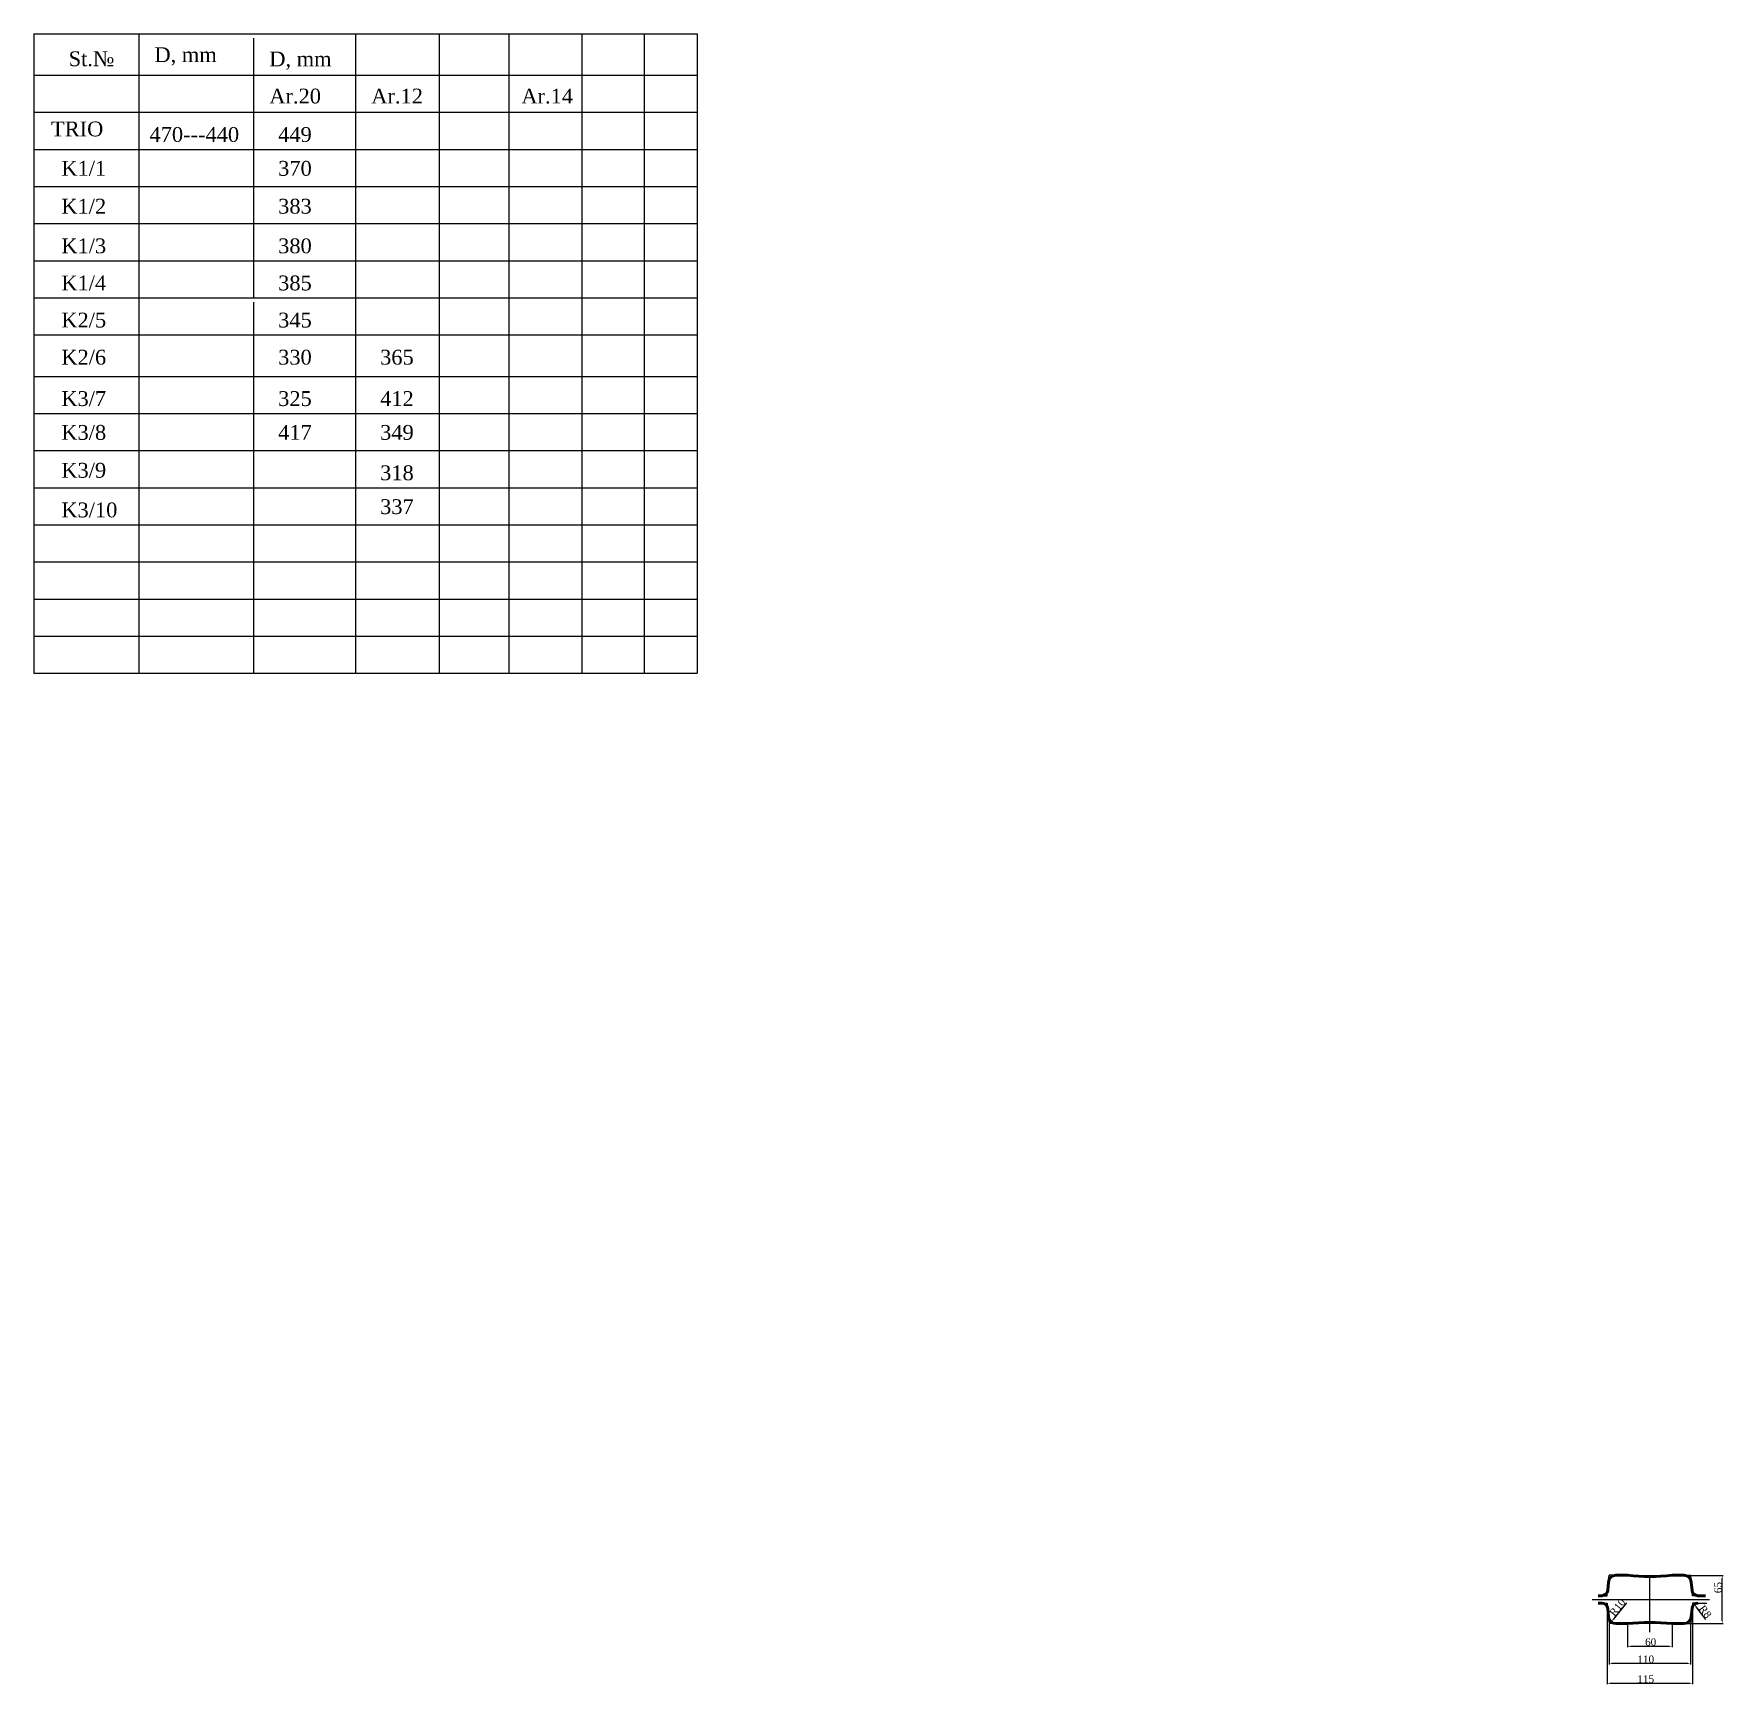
# Model space of a CAD drawing. Header units: millimetres. Extents: x -954 to 34898, y -2134 to 12006.
# Drawn here: x 25497 to 27774, y 4185 to 6408 of the extents above; entities that cross this region are included whole.
import ezdxf

# ---------------------------------------------------------------- set-up
doc = ezdxf.new("R2010")
doc.units = ezdxf.units.MM
doc.header["$LTSCALE"] = 3
for name, color, linetype, lineweight in [('AM_5', 3, 'Continuous', 25), ('контурная', 7, 'Continuous', 50), ('размерные', 7, 'Continuous', 25), ('тонкая', 7, 'Continuous', 20)]:
    doc.layers.add(name, color=color, linetype=linetype, lineweight=lineweight)
doc.layers.add('осевая', color=4, linetype='Continuous')
doc.styles.add('s2.5v4', font='times.ttf', dxfattribs={"height": 10})
doc.styles.add('s25x4', font='times.ttf', dxfattribs={"height": 100})
doc.styles.add('s3v2.5', font='arial.ttf', dxfattribs={"width": 0.8, "height": 7.5})
doc.dimstyles.new('s3v2.5', dxfattribs={"dimtxt": 7.5, "dimasz": 4, "dimexe": 1.25, "dimexo": 0.625, "dimtad": 1, "dimtxsty": 's3v2.5', "dimcen": 1.5, "dimclrd": 6, "dimclre": 256, "dimclrt": 1, "dimadec": 0, "dimazin": 0, "dimtfac": 1, "dimtmove": 0, "dimatfit": 3, "dimfxl": 1, "dimlwd": -1, "dimlwe": -1, "dimarcsym": 0})

msp = doc.modelspace()

# ---------------------------------------------------------------- texts
at = {"layer": 'AM_5', "style": 's25x4'}
for s, p in [('St.№', (25544.098, 6364.775)), ('D, mm', (25659.775, 6370.251)), ('D, mm', (25814.512, 6364.497)), ('Ar.20', (25814.512, 6314.497)), ('Ar.12', (25951.916, 6314.497)), ('Ar.14', (26154.188, 6314.497)), ('TRIO', (25520.352, 6270.23)), ('470---440', (25653.062, 6262.723)), ('449', (25826.438, 6262.723)), ('K1/1', (25534.243, 6217.143)), ('370', (25826.438, 6217.143)), ('K1/2', (25534.243, 6166.108)), ('383', (25826.438, 6166.108)), ('K1/3', (25534.243, 6112.723)), ('380', (25826.438, 6112.723)), ('K1/4', (25534.243, 6062.723)), ('385', (25826.438, 6062.723)), ('K2/5', (25534.243, 6012.723)), ('345', (25826.438, 6012.723)), ('K2/6', (25534.243, 5962.723)), ('330', (25826.438, 5962.723)), ('365', (25963.842, 5962.723)), ('K3/7', (25534.243, 5906.969)), ('325', (25826.438, 5906.969)), ('412', (25963.842, 5906.969)), ('K3/8', (25534.243, 5861.389)), ('417', (25826.438, 5861.389)), ('349', (25963.842, 5861.389)), ('K3/9', (25534.243, 5810.354)), ('318', (25963.842, 5806.969)), ('K3/10', (25534.243, 5756.969)), ('337', (25963.842, 5761.389))]:
    msp.add_text(s, height=20, dxfattribs=at).set_placement(p)

# ---------------------------------------------------------------- blocks, each defined once
blk = doc.blocks.new('*D2373')
at = {"layer": 'Defpoints', "color": 0, "transparency": 16777216}
for p in [(27620, 4266.6), (27730, 4266.6), (27620, 4212.8)]:
    blk.add_point(p, dxfattribs=at)
at = {"layer": 'тонкая', "transparency": 16777216}
for p, q in [((27620, 4266), (27620, 4211.5)), ((27730, 4266), (27730, 4211.5))]:
    blk.add_line(p, q, dxfattribs=at)
at = {"layer": 'тонкая', "color": 6, "transparency": 16777216}
blk.add_line((27726, 4212.8), (27624, 4212.8), dxfattribs=at)
for points in [[(27624, 4213.4), (27624, 4212.1), (27620, 4212.8)], [(27726, 4213.4), (27726, 4212.1), (27730, 4212.8)]]:
    blk.add_solid(points, dxfattribs=at)
at = {"layer": 'тонкая', "color": 1, "transparency": 16777216, "insert": (27669.5, 4218.5), "char_height": 10, "attachment_point": 5, "style": 's2.5v4'}
blk.add_mtext('110', dxfattribs=at)
blk = doc.blocks.new('*D2374')
at = {"layer": 'Defpoints', "color": 0, "transparency": 16777216}
for p in [(27617.5, 4294.1), (27732.5, 4294.1), (27732.5, 4186.2)]:
    blk.add_point(p, dxfattribs=at)
at = {"layer": 'тонкая', "transparency": 16777216}
for p, q in [((27617.5, 4293.5), (27617.5, 4185)), ((27732.5, 4293.5), (27732.5, 4185))]:
    blk.add_line(p, q, dxfattribs=at)
at = {"layer": 'тонкая', "color": 6, "transparency": 16777216}
blk.add_line((27621.5, 4186.2), (27728.5, 4186.2), dxfattribs=at)
for points in [[(27621.5, 4186.9), (27621.5, 4185.5), (27617.5, 4186.2)], [(27728.5, 4186.9), (27728.5, 4185.5), (27732.5, 4186.2)]]:
    blk.add_solid(points, dxfattribs=at)
at = {"layer": 'тонкая', "color": 1, "transparency": 16777216, "insert": (27669.5, 4191.9), "char_height": 10, "attachment_point": 5, "style": 's2.5v4'}
blk.add_mtext('115', dxfattribs=at)
blk = doc.blocks.new('*D2375')
at = {"layer": 'Defpoints', "color": 0, "transparency": 16777216}
for p in [(27622.9, 4268.8), (27629.2, 4276.6)]:
    blk.add_point(p, dxfattribs=at)
at = {"layer": 'тонкая', "color": 6, "transparency": 16777216}
blk.add_line((27643.7, 4294.6), (27625.4, 4272), dxfattribs=at)
blk.add_solid([(27624.9, 4272.4), (27625.9, 4271.5), (27622.9, 4268.8)], dxfattribs=at)
at = {"layer": 'тонкая', "color": 1, "transparency": 16777216, "insert": (27631.3, 4288.4), "char_height": 10, "attachment_point": 5, "rotation": 51.1559, "style": 's2.5v4'}
blk.add_mtext('R10', dxfattribs=at)
blk = doc.blocks.new('*D2376')
at = {"layer": 'Defpoints', "color": 0, "transparency": 16777216}
for p in [(27735, 4292.5), (27739.8, 4286.1)]:
    blk.add_point(p, dxfattribs=at)
at = {"layer": 'тонкая', "color": 6, "transparency": 16777216}
blk.add_line((27750.4, 4272.3), (27737.4, 4289.3), dxfattribs=at)
blk.add_solid([(27738, 4289.7), (27736.9, 4288.9), (27735, 4292.5)], dxfattribs=at)
at = {"layer": 'тонкая', "color": 1, "transparency": 16777216, "insert": (27749.7, 4282.7), "char_height": 10, "attachment_point": 5, "rotation": 307.2303, "style": 's2.5v4'}
blk.add_mtext('R8', dxfattribs=at)
blk = doc.blocks.new('*D2377')
at = {"layer": 'Defpoints', "color": 0, "transparency": 16777216}
for p in [(27645, 4266.6), (27705, 4266.6), (27705, 4236)]:
    blk.add_point(p, dxfattribs=at)
at = {"layer": 'тонкая', "transparency": 16777216}
for p, q in [((27645, 4266), (27645, 4234.8)), ((27705, 4266), (27705, 4234.8))]:
    blk.add_line(p, q, dxfattribs=at)
at = {"layer": 'тонкая', "color": 6, "transparency": 16777216}
blk.add_line((27649, 4236), (27701, 4236), dxfattribs=at)
for points in [[(27649, 4236.7), (27649, 4235.4), (27645, 4236)], [(27701, 4236.7), (27701, 4235.4), (27705, 4236)]]:
    blk.add_solid(points, dxfattribs=at)
at = {"layer": 'тонкая', "color": 1, "transparency": 16777216, "insert": (27676.1, 4241.7), "char_height": 10, "attachment_point": 5, "style": 's2.5v4'}
blk.add_mtext('60', dxfattribs=at)
blk = doc.blocks.new('*D2378')
at = {"layer": 'Defpoints', "color": 0, "transparency": 16777216}
for p in [(27718.2, 4331.6), (27772.6, 4331.6), (27718.2, 4266.6)]:
    blk.add_point(p, dxfattribs=at)
at = {"layer": 'тонкая', "transparency": 16777216}
for p, q in [((27718.8, 4331.6), (27773.9, 4331.6)), ((27718.8, 4266.6), (27773.9, 4266.6))]:
    blk.add_line(p, q, dxfattribs=at)
at = {"layer": 'тонкая', "color": 6, "transparency": 16777216}
blk.add_line((27772.6, 4270.6), (27772.6, 4327.6), dxfattribs=at)
for points in [[(27772, 4327.6), (27773.3, 4327.6), (27772.6, 4331.6)], [(27772, 4270.6), (27773.3, 4270.6), (27772.6, 4266.6)]]:
    blk.add_solid(points, dxfattribs=at)
at = {"layer": 'тонкая', "color": 1, "transparency": 16777216, "insert": (27766.9, 4315.1), "char_height": 10, "attachment_point": 5, "rotation": 90, "style": 's2.5v4'}
blk.add_mtext('65', dxfattribs=at)

# ---------------------------------------------------------------- dimensions: what is measured, and where the dimension line sits
at = {"layer": 'тонкая'}
dim = msp.add_linear_dim(base=(27772.649, 4331.628), p1=(27718.217, 4266.628), p2=(27718.217, 4331.628), angle=90, dimstyle='s3v2.5', override={"dimtxsty": 's2.5v4'}, dxfattribs=at)
dim.commit()
dim.dimension.update_dxf_attribs({"geometry": '*D2378', "text_midpoint": (27772.649, 4315.114), "dimtype": 160})
for base, p1, p2, picture, middle in [((27732.54, 4186.211), (27617.54, 4294.128), (27732.54, 4294.128), '*D2374', (27669.457, 4186.211)), ((27620.04, 4212.78), (27730.04, 4266.628), (27620.04, 4266.628), '*D2373', (27669.457, 4212.78)), ((27705.04, 4236.029), (27645.04, 4266.628), (27705.04, 4266.628), '*D2377', (27676.103, 4236.029))]:
    dim = msp.add_linear_dim(base=base, p1=p1, p2=p2, dimstyle='s3v2.5', override={"dimtxsty": 's2.5v4'}, dxfattribs=at)
    dim.commit()
    dim.dimension.update_dxf_attribs({"geometry": picture, "text_midpoint": middle, "dimtype": 160})
for center, mpoint, picture, middle in [((27629.172, 4276.628), (27622.9, 4268.839), '*D2375', (27635.785, 4284.839)), ((27739.846, 4286.128), (27735.006, 4292.498), '*D2376', (27745.103, 4279.21))]:
    dim = msp.add_radius_dim(center=center, mpoint=mpoint, dimstyle='s3v2.5', override={"dimtxsty": 's2.5v4'}, dxfattribs=at)
    dim.commit()
    dim.dimension.update_dxf_attribs({"geometry": picture, "text_midpoint": middle, "dimtype": 164})

# ---------------------------------------------------------------- linework, layer by layer
at = {"layer": 'AM_5'}
for p, q in [((25497.12, 6408.393), (26391.007, 6408.393)), ((25497.12, 6408.393), (25497.12, 6052.639)), ((25638.614, 6408.393), (25638.614, 6052.639)), ((25793.351, 6402.639), (25793.351, 6052.639)), ((25930.755, 6408.393), (25930.755, 6052.639)), ((26043.648, 6408.393), (26043.648, 6052.639)), ((26137.135, 6408.393), (26137.135, 6052.639)), ((26235.721, 6408.393), (26235.721, 6052.639)), ((26319.617, 6408.393), (26319.617, 6052.639)), ((26391.007, 6408.393), (26391.007, 6052.639)), ((25497.12, 6352.639), (26391.007, 6352.639)), ((25497.12, 6302.639), (26391.007, 6302.639)), ((25497.12, 6252.639), (26391.007, 6252.639)), ((25497.12, 6202.639), (26391.007, 6202.639)), ((25497.12, 6152.639), (26391.007, 6152.639)), ((25497.12, 6102.639), (26391.007, 6102.639)), ((25497.12, 6052.639), (25497.12, 5546.884)), ((25497.12, 6052.639), (26391.007, 6052.639)), ((25638.614, 6052.639), (25638.614, 5546.884)), ((25793.351, 6046.884), (25793.351, 5546.884)), ((25930.755, 6052.639), (25930.755, 5546.884)), ((26043.648, 6052.639), (26043.648, 5546.884)), ((26137.135, 6052.639), (26137.135, 5546.884)), ((26235.721, 6052.639), (26235.721, 5546.884)), ((26319.617, 6052.639), (26319.617, 5546.884)), ((26391.007, 6052.639), (26391.007, 5546.884)), ((25497.12, 6002.639), (26391.007, 6002.639)), ((25497.12, 5946.884), (26391.007, 5946.884)), ((25497.12, 5896.884), (26391.007, 5896.884)), ((25497.12, 5846.884), (26391.007, 5846.884)), ((25497.12, 5796.884), (26391.007, 5796.884)), ((25497.12, 5746.884), (26391.007, 5746.884)), ((25497.12, 5696.884), (26391.007, 5696.884)), ((25497.12, 5646.884), (26391.007, 5646.884)), ((25497.12, 5596.884), (26391.007, 5596.884)), ((25497.12, 5546.884), (26391.007, 5546.884))]:
    msp.add_line(p, q, dxfattribs=at)
at = {"layer": 'контурная'}
for p, q in [((27629.172, 4331.628), (27645.04, 4331.628)), ((27720.908, 4331.628), (27705.04, 4331.628)), ((27610.234, 4304.128), (27605.345, 4304.128)), ((27618.202, 4311.404), (27619.213, 4322.533)), ((27731.879, 4311.404), (27730.867, 4322.533)), ((27739.846, 4304.128), (27750.015, 4304.128)), ((27610.234, 4294.128), (27605.345, 4294.128)), ((27618.202, 4286.852), (27619.213, 4275.723)), ((27731.879, 4286.852), (27730.867, 4275.723)), ((27629.172, 4266.628), (27645.04, 4266.628)), ((27720.908, 4266.628), (27705.04, 4266.628))]:
    msp.add_line(p, q, dxfattribs=at)
for centre, radius, start, end in [((27629.172, 4321.628), 10, 90, 174.805571), ((27675.04, 4630.878), 300.75, 264.27519, 275.72481), ((27720.908, 4321.628), 10, 5.194429, 90), ((27610.234, 4312.128), 8, 270, 354.805571), ((27739.846, 4312.128), 8, 185.194429, 270), ((27610.234, 4286.128), 8, 5.194429, 90), ((27739.846, 4286.128), 8, 90, 174.805571), ((27629.172, 4276.628), 10, 185.194429, 270), ((27675.04, 3967.378), 300.75, 84.27519, 95.72481), ((27720.908, 4276.628), 10, 270, 354.805571)]:
    msp.add_arc(centre, radius, start, end, dxfattribs=at)
at = {"layer": 'осевая'}
for p, q in [((27675.04, 4255.281), (27675.04, 4330.128)), ((27597.29, 4299.128), (27755.234, 4299.128))]:
    msp.add_line(p, q, dxfattribs=at)
at = {"layer": 'размерные'}
msp.add_line((27739.846, 4294.128), (27751.637, 4294.128), dxfattribs=at)
at = {"layer": 'тонкая'}
for p, q in [((27619.529, 4326.006), (27620.04, 4331.628)), ((27629.172, 4331.628), (27620.04, 4331.628)), ((27720.908, 4331.628), (27730.04, 4331.628)), ((27730.551, 4326.006), (27730.04, 4331.628)), ((27610.234, 4304.128), (27617.54, 4304.128)), ((27617.54, 4304.128), (27617.999, 4309.18)), ((27732.54, 4304.128), (27732.081, 4309.18)), ((27739.846, 4304.128), (27732.54, 4304.128)), ((27610.234, 4294.128), (27617.54, 4294.128)), ((27617.54, 4294.128), (27617.999, 4289.076)), ((27732.54, 4294.128), (27732.081, 4289.076)), ((27739.846, 4294.128), (27732.54, 4294.128)), ((27619.529, 4272.251), (27620.04, 4266.628)), ((27629.172, 4266.628), (27620.04, 4266.628)), ((27720.908, 4266.628), (27730.04, 4266.628)), ((27730.551, 4272.251), (27730.04, 4266.628))]:
    msp.add_line(p, q, dxfattribs=at)

msp.set_redraw_order([(e.dxf.handle, doc.entitydb.next_handle()) for e in msp.query("TEXT MTEXT ATTDEF DIMENSION ARC_DIMENSION")])  # texts and dimensions are drawn at this point

doc.saveas('drawing.dxf')
